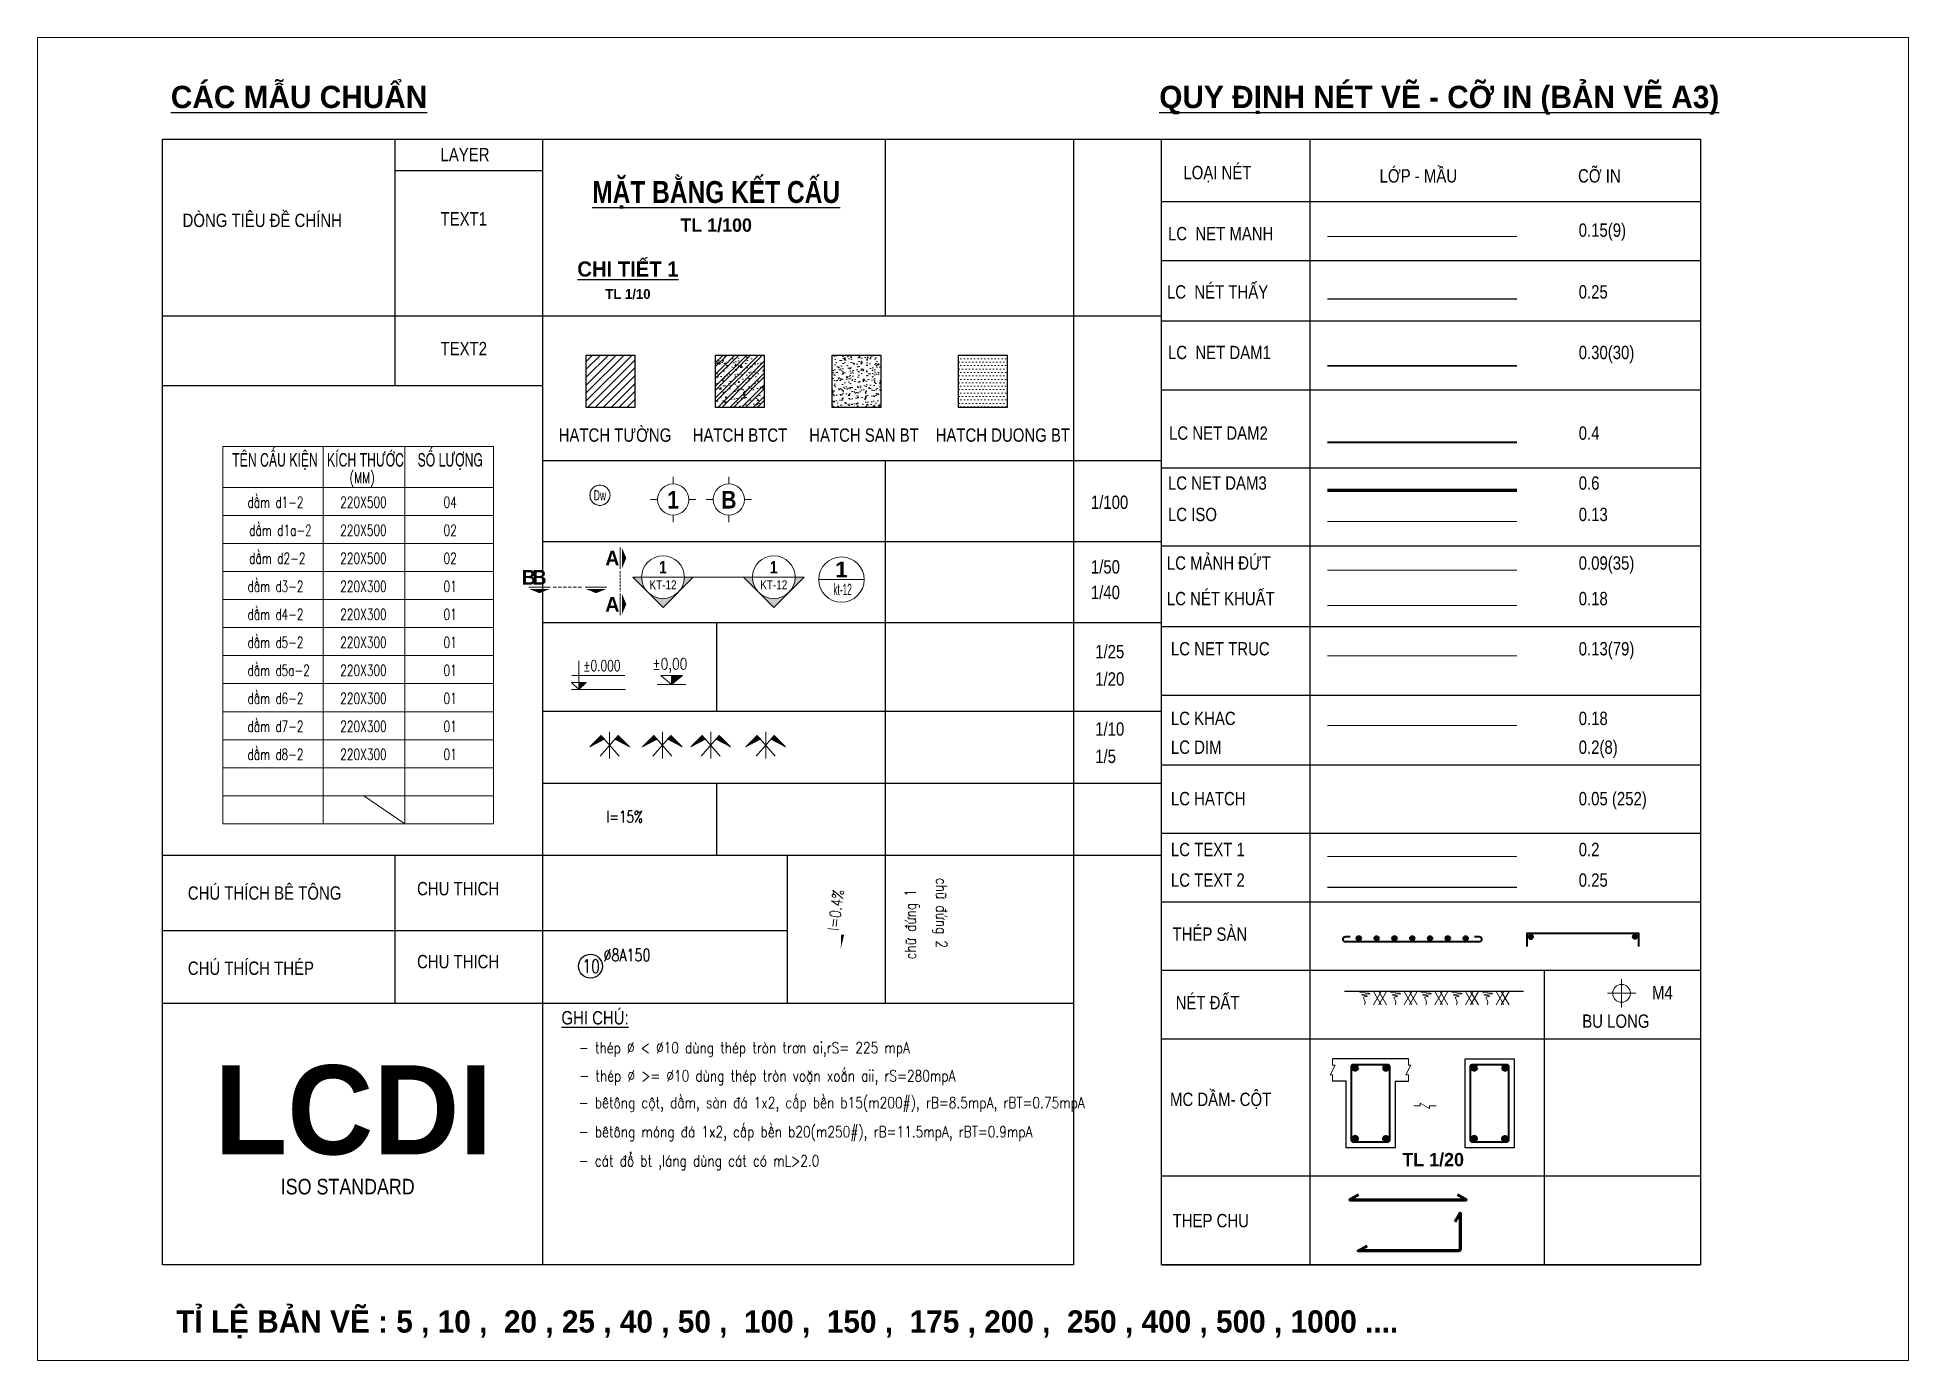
# Model space of a CAD drawing. Header units: metres. Extents: x 596585 to 599449, y 2303977 to 2307363.
# Drawn here: x 597523.1 to 597859.1, y 2304323.7 to 2304561.3 of the extents above; entities that cross this region are included whole.
import ezdxf
from ezdxf.enums import TextEntityAlignment as Align

# ---------------------------------------------------------------- set-up
doc = ezdxf.new("R2010")
doc.units = ezdxf.units.M
doc.header["$MEASUREMENT"] = 0
doc.set_wipeout_variables(frame=1)
for name, pattern in [('CENTERX2', [4, 2.5, -0.5, 0.5, -0.5]), ('DASHDOT', [1, 0.5, -0.25, 0, -0.25]), ('HIDDEN', [0.375, 0.25, -0.125])]:
    doc.linetypes.add(name, pattern=pattern)
for name, color, linetype, lineweight in [('KICHTHUOC', 8, 'Continuous', 18), ('LC Dim', 8, 'Continuous', 18), ('LC Hatch', 252, 'Continuous', 9), ('LC Hatch @ 1 (1)', 252, 'Continuous', 0), ('LC ISO', 160, 'Continuous', 13), ('LC Khac', 4, 'Continuous', 9), ('LC MANH DUT', 35, 'HIDDEN', 5), ('LC Net dam 1', 30, 'Continuous', 30), ('LC Net dam2', 6, 'Continuous', 40), ('LC Net dam3', 1, 'Continuous', 60), ('LC Net khuat', 4, 'HIDDEN', 13), ('LC Net manh', 239, 'Continuous', 5), ('LC Net thay', 7, 'Continuous', 25), ('LC Net truc', 79, 'DASHDOT', 13), ('LC Text1', 3, 'Continuous', 20), ('LC Text2', 7, 'Continuous', 25), ('Text', 7, 'Continuous', 20), ('v-KICHTHUOC', 8, 'Continuous', 18), ('v-TEXT', 7, 'Continuous', 20)]:
    doc.layers.add(name, color=color, linetype=linetype, lineweight=lineweight)
doc.styles.add('arial', font='arial.ttf', dxfattribs={"width": 0.8})
doc.styles.add('Brief text', font='')
doc.styles.add('General text 2', font='arial.ttf')
doc.styles.add('LC 1', font='')
doc.styles.add('LC 2', font='', dxfattribs={"width": 0.7})
doc.styles.add('LC 3', font='vnsimli.shx', dxfattribs={"width": 0.75})
doc.styles.add('LC3', font='', dxfattribs={"width": 0.8})
doc.styles.add('T1', font='Vnsimli.shx', dxfattribs={"width": 0.7})
doc.styles.add('T2', font='', dxfattribs={"width": 0.8})
doc.styles.add('text', font='hoatbif.shx', dxfattribs={"width": 0.7})
doc.styles.add('text1', font='', dxfattribs={"width": 0.7, "height": 300})
doc.styles.get('Brief text').set_extended_font_data('.VnHelvetInsH', bold=True)
doc.styles.get('LC 1').set_extended_font_data('.VnAvantH', bold=True)
doc.styles.get('LC 2').set_extended_font_data('.VnArial NarrowH')
doc.styles.get('LC3').set_extended_font_data('.VnArialH', bold=True)
doc.styles.get('T2').set_extended_font_data('.VnArialH')
doc.styles.get('text1').set_extended_font_data('.VnHelvetInsH', bold=True)

msp = doc.modelspace()

# ---------------------------------------------------------------- texts
at = {"layer": 'LC Text1', "ltscale": 0.2, "style": 'LC 1', "width": 0.9}
for s, p in [('1', (597637.293, 2304475.782, 0)), ('B', (597647.295, 2304475.782, 0))]:
    msp.add_text(s, height=3.157, rotation=360, dxfattribs=at).set_placement(p, align=Align.BOTTOM_CENTER)
at = {"layer": 'LC Text1', "style": 'LC 3', "width": 0.75}
msp.add_text(' I=15%%%', height=2.0973, rotation=360, dxfattribs=at).set_placement((597624.197, 2304420.328, 0))
at = {"layer": 'LC Text1', "color": 3, "style": 'LC 3', "width": 0.8}
for s, height, rotation, p in [('ch÷ ®øng 2', 2, 270, (597684.504, 2304410.421, 0)), ('ch÷ ®øng 1', 2, 90, (597680.889, 2304395.77, 0)), ('- thÐp %%C < %%C10 dïng thÐp trßn tr¬n ai,rS= 225 mpA', 2.00001, 360, (597620.366, 2304378.913, 0)), ('- thÐp %%C >= %%C10 dïng thÐp trßn voÆn xo¾n aii, rS=280mpA', 2.00001, 360, (597620.447, 2304373.863, 0)), ('- bªt«ng cét, dÇm, sµn ®¸ 1x2, cÊp bÒn b15(m200#), rB=8.5mpA, rBT=0.75mpA', 2.00001, 360, (597620.35, 2304369.049, 0)), ('- bªt«ng mãng ®¸ 1x2, cÊp bÒn b20(m250#), rB=11.5mpA, rBT=0.9mpA', 2.00001, 360, (597620.35, 2304363.823, 0)), ('- c¸t ®æ bt ,l¸ng dïng c¸t cã mL>2.0', 2.00001, 360, (597620.35, 2304358.597, 0))]:
    msp.add_text(s, height=height, rotation=rotation, dxfattribs=at).set_placement(p)
at = {"layer": 'LC Text2', "lineweight": -2}
for s, height, style, p in [('%%uc¸c mÉu chuÈn', 4.00001, 'LC 1', (597547.095, 2304548.645, 0)), ('%%Uquy ®Þnh nÐt vÏ - cì in (b¶n vÏ A3)', 4.00001, 'LC 1', (597724.588, 2304548.645, 0)), ('tl 1/20', 2.4, 'LC 1', (597768.241, 2304358.619, 0)), ('iso standard', 2.80001, 'LC 2', (597566.833, 2304353.572, 0)), ('tØ lÖ b¶n vÏ : 5 , 10 ,  20 , 25 , 40 , 50 ,  100 ,  150 ,  175 , 200 ,  250 , 400 , 500 , 1000 ....', 4.00001, 'LC 1', (597548.056, 2304328.75, 0))]:
    msp.add_text(s, height=height, rotation=360, dxfattribs=dict(at, style=style)).set_placement(p)
at = {"layer": 'LC Text2', "style": 'T2', "width": 0.8}
for s, height, p in [('layer', 2.4, (597595.525, 2304539.086, 0)), ('lo¹i nÐt', 2.4, (597728.918, 2304535.869, 0)), ('Líp - mÇu', 2.4, (597764.147, 2304535.27, 0)), ('cì in', 2.4, (597799.785, 2304535.27, 0)), ('dßng tiªu ®Ò chÝnh', 2.40001, (597549.201, 2304527.282, 0)), ('text1', 2.4, (597595.525, 2304527.554, 0)), ('LC  Net manh', 2.40001, (597726.153, 2304524.896, 0)), ('0.15(9)', 2.4, (597799.906, 2304525.528, 0)), ('LC  nÐt thÊy', 2.40001, (597725.968, 2304514.441, 0)), ('0.25 ', 2.4, (597799.906, 2304514.441, 0)), ('text2', 2.4, (597595.525, 2304504.26, 0)), ('LC  Net dam1', 2.40001, (597726.153, 2304503.557, 0)), ('0.30(30)', 2.4, (597799.906, 2304503.557, 0)), ('HATCH T¦êNG', 2.40001, (597616.734, 2304488.721, 0)), ('HATCH BTCT', 2.4, (597640.798, 2304488.721, 0)), ('HATCH SAN BT', 2.40001, (597661.732, 2304488.721, 0)), ('HATCH DUONG BT', 2.40001, (597684.425, 2304488.721, 0)), ('LC Net dam2', 2.40001, (597726.348, 2304489.081, 0)), ('0.4', 2.4, (597799.906, 2304489.081, 0)), ('LC Net dam3', 2.40001, (597726.15, 2304480.113, 0)), ('0.6', 2.4, (597799.906, 2304480.113, 0)), ('1/100', 2.4, (597712.304, 2304476.659, 0)), ('LC iso', 2.4, (597726.15, 2304474.471, 0)), ('0.13', 2.4, (597799.906, 2304474.471, 0)), ('1/50', 2.4, (597712.304, 2304465.056, 0)), ('LC m¶nh ®øt', 2.40001, (597725.952, 2304465.752, 0)), ('0.09(35)', 2.4, (597799.906, 2304465.752, 0)), ('1/40', 2.4, (597712.304, 2304460.472, 0)), ('LC nÐt khuÊt', 2.40001, (597725.952, 2304459.36, 0)), ('0.18', 2.4, (597799.906, 2304459.36, 0)), ('1/25', 2.4, (597713.086, 2304449.839, 0)), ('LC Net truc', 2.40001, (597726.68, 2304450.36, 0)), ('0.13(79)', 2.4, (597799.906, 2304450.36, 0)), ('1/20', 2.4, (597713.086, 2304444.927, 0)), ('LC khac', 2.4, (597726.68, 2304437.855, 0)), ('0.18', 2.4, (597799.906, 2304437.855, 0)), ('1/10', 2.4, (597713.086, 2304435.947, 0)), ('1/5', 2.4, (597713.086, 2304431.034, 0)), ('LC dim', 2.4, (597726.68, 2304432.677, 0)), ('0.2(8)', 2.4, (597799.906, 2304432.677, 0)), ('LC Hatch', 2.4, (597726.68, 2304423.439, 0)), ('0.05 (252)', 2.4, (597799.906, 2304423.439, 0)), ('LC text 1', 2.4, (597726.68, 2304414.307, 0)), ('0.2', 2.4, (597799.906, 2304414.307, 0)), ('chó thÝch bª t«ng', 2.40001, (597550.153, 2304406.489, 0)), ('chu thich', 2.4, (597591.309, 2304407.277, 0)), ('LC text 2', 2.4, (597726.68, 2304408.82, 0)), ('0.25', 2.4, (597799.906, 2304408.82, 0)), ('thÐp sµn', 2.4, (597726.966, 2304399.106, 0)), ('chó thÝch thÐp', 2.40001, (597550.153, 2304392.989, 0)), ('chu thich', 2.4, (597591.309, 2304394.175, 0)), ('nÐt ®Êt', 2.4, (597727.523, 2304386.804, 0)), ('m4', 2.4, (597813.072, 2304388.596, 0)), ('%%Ughi chó:', 2.40001, (597617.236, 2304384.082, 0)), ('bu long', 2.4, (597800.539, 2304383.484, 0)), ('mc dÇm- cét', 2.40001, (597726.512, 2304369.445, 0)), ('thep chu', 2.4, (597726.985, 2304347.666, 0))]:
    msp.add_text(s, height=height, rotation=360, dxfattribs=at).set_placement(p)
at = {"layer": 'LC Text2', "ltscale": 100, "style": 'LC 3', "width": 0.75}
msp.add_text('10', height=2.4445, rotation=360, dxfattribs=at).set_placement((597622.562, 2304394.553, 0), align=Align.MIDDLE_CENTER)
at = {"layer": 'LC Text2', "linetype": 'ByBlock', "style": 'LC 3', "width": 0.75}
msp.add_text('%%C8A150', height=2.2222, rotation=360, dxfattribs=at).set_placement((597624.788, 2304395.44, 0))
at = {"layer": 'LC Text2', "lineweight": -2, "style": 'LC 1'}
msp.add_text('LCDI', height=16, rotation=360, dxfattribs=at).set_placement((597579.889, 2304368.761, 0), align=Align.MIDDLE)

# ---------------------------------------------------------------- blocks, each defined once
blk = doc.blocks.new('DXicon')
at = {"layer": 'LC Hatch', "ltscale": 50}
for points in [[(-1.15, 4.39), (-1.9, 5.26), (-4.45, 2.69)], [(4.45, 2.69), (1.9, 5.26), (1.15, 4.39)]]:
    blk.add_hatch(color=252, dxfattribs=at).paths.add_polyline_path(points)
at = {"layer": 'LC Net manh', "color": 8, "ltscale": 50}
for p, q in [((-1.9, 5.26), (-4.45, 2.69)), ((-4.45, 2.69), (-1.15, 4.39)), ((-2.13, 0.57), (1.9, 5.26)), ((2.13, 0.57), (-1.9, 5.26)), ((0, 0.04), (0, 6.04)), ((4.45, 2.69), (1.15, 4.39)), ((1.9, 5.26), (4.45, 2.69))]:
    blk.add_line(p, q, dxfattribs=at)
blk = doc.blocks.new('thep tron 2')
at = {"layer": 'LC Net dam2'}
for p, q in [((-0.5, 0.5), (0.5, 0.5)), ((0.35, 0.85), (-0.35, 0.15)), ((-0.35, 0.85), (0.35, 0.15)), ((0, 1), (0, 0))]:
    blk.add_line(p, q, dxfattribs=at)
blk.add_circle((0, 0.5), 0.5, dxfattribs=at)
blk = doc.blocks.new('theptron1')
at = {"layer": 'LC Net dam3'}
for p, q in [((-0.5, 0), (0.5, 0)), ((-0.35, 0.35), (0.35, -0.35)), ((0.35, 0.35), (-0.35, -0.35)), ((0, 0.5), (0, -0.5))]:
    blk.add_line(p, q, dxfattribs=at)
blk.add_circle((0, 0), 0.5, dxfattribs=at)
blk = doc.blocks.new('mat dat')
at = {"layer": 'LC Net manh'}
for p, q in [((2, 0), (3.73, -3)), ((3.73, 0), (2, -3)), ((3.15, 0), (4.88, -3)), ((4.88, 0), (3.15, -3))]:
    blk.add_line(p, q, dxfattribs=at)
blk.add_spline([(0, 0), (-1.21, -0.12), (1.21, -0.52), (-0.75, -0.75), (0.58, -1.1), (-0.23, -1.33), (0.06, -2.19), (0, -3)], degree=3, dxfattribs=at)
blk = doc.blocks.new('TTRUC')
at = {"layer": 'LC ISO'}
for p, q in [((0, 6.95), (0, 10.13)), ((-6.95, 0), (-10.13, 0)), ((6.95, 0), (10.13, 0)), ((0, -6.95), (0, -10.13))]:
    blk.add_line(p, q, dxfattribs=at)
at = {"layer": 'LC Net manh'}
blk.add_circle((0, 0), 6.95, dxfattribs=at)
blk = doc.blocks.new('TIEUDE1')
at = {"layer": 'LC Text2', "color": 7, "style": 'LC 1'}
blk.add_attdef('TIªU§Ò', text='', height=5, dxfattribs=at).set_placement((0, 0), align=Align.BOTTOM_CENTER)
blk.add_attdef('TL', text='', height=3, dxfattribs=at).set_placement((0, -2), align=Align.TOP_CENTER)
blk = doc.blocks.new('TIEUDE2')
at = {"layer": 'LC Text2', "color": 7, "style": 'LC 1'}
blk.add_attdef('%%UTIªU§Ò', text='', height=3.5, dxfattribs=at).set_placement((0, 0), align=Align.BOTTOM_CENTER)
blk.add_attdef('TL', text='', height=2.2, dxfattribs=at).set_placement((0, -1.8), align=Align.TOP_CENTER)
blk = doc.blocks.new('trich CT')
at = {"layer": 'LC ISO'}
blk.add_line((-500, 0), (500, 0), dxfattribs=at)
blk.add_circle((0, 0), 500, dxfattribs=at)
at = {"layer": 'LC Text1', "style": 'text1'}
blk.add_attdef('T', text='', height=350, dxfattribs=at).set_placement((0, 223), align=Align.MIDDLE_CENTER)
at = {"layer": 'LC Text1', "linetype": 'ByBlock', "style": 'text', "width": 0.7}
blk.add_attdef('KT', text='', height=250, dxfattribs=at).set_placement((0, -217), align=Align.MIDDLE_CENTER)
blk = doc.blocks.new('*U19')
at = {"layer": 'LC ISO'}
h = blk.add_hatch(color=256, dxfattribs=at)
h.paths.add_polyline_path([(0, -8.49), (4.24, -4.24, -0.198912), (0, -6, -0.198912), (-4.24, -4.24)])
h.paths.add_polyline_path([(8.49, 0), (6, 0, -0.198912), (4.24, -4.24)])
h.paths.add_polyline_path([(-4.24, -4.24, -0.198912), (-6, 0), (-8.49, 0)])
h = blk.add_hatch(color=256, dxfattribs=at)
h.paths.add_polyline_path([(31.08, -8.49), (35.32, -4.24, -0.198912), (31.08, -6, -0.198912), (26.84, -4.24)])
h.paths.add_polyline_path([(39.57, 0), (37.08, 0, -0.198912), (35.32, -4.24)])
h.paths.add_polyline_path([(26.84, -4.24, -0.198912), (25.08, 0), (22.59, 0)])
for p, q in [((-6, 0), (6, 0)), ((25.08, 0), (37.08, 0))]:
    blk.add_line(p, q, dxfattribs=at)
for points in [[(6, 0), (8.49, 0), (0, -8.49), (-8.49, 0), (-6, 0)], [(37.08, 0), (39.57, 0), (31.08, -8.49), (22.59, 0), (25.08, 0)]]:
    blk.add_lwpolyline(points, dxfattribs=at)
for centre in [(0, 0), (31.08, 0)]:
    blk.add_circle(centre, 6, dxfattribs=at)
at = {"layer": 'LC MANH DUT', "linetype": 'HIDDEN', "ltscale": 300}
blk.add_line((6, 0), (25.08, 0), dxfattribs=at)
at = {"layer": 'LC Text1', "style": 'Brief text', "width": 0.8, "flags": 8}
for tag, p in [('VIEW-NUMBER2', (0, 52)), ('VIEW-NUMBER1', (0, 0))]:
    blk.add_attdef(tag, text='', height=3.5, dxfattribs=at).set_placement(p, align=Align.BOTTOM_CENTER)
at = {"layer": 'LC Text1', "style": 'arial', "width": 0.8, "flags": 8}
for tag, p in [('SHEET-NUMBER2', (0, 51.13)), ('SHEET-NUMBER1', (0, -0.87))]:
    blk.add_attdef(tag, text='', height=2.5, dxfattribs=at).set_placement(p, align=Align.TOP_CENTER)
blk = doc.blocks.new('Caodo1')
at = {"layer": 'LC Text1'}
blk.add_hatch(color=4, dxfattribs=at).paths.add_polyline_path([(0, 200), (0, 0), (243, 200)])
at = {"layer": 'LC Text1', "color": 4}
for p, q in [((324, 0), (-324, 0)), ((0, 0), (0, 200))]:
    blk.add_line(p, q, dxfattribs=at)
blk.add_lwpolyline([(-243, 200), (243, 200), (0, 0), (0, 0)], close=True, dxfattribs=at)
at = {"layer": 'LC Text1', "color": 4, "style": 'T1', "width": 0.8}
blk.add_attdef('%%P0,00', text='', height=250, dxfattribs=at).set_placement((-39, 460), align=Align.MIDDLE_CENTER)
blk = doc.blocks.new('bu lon')
at = {"layer": 'LC Khac', "color": 9}
for p, q in [((0.79, 0), (-0.79, 0)), ((0, -0.79), (0, 0.79))]:
    blk.add_line(p, q, dxfattribs=at)
at = {"layer": 'LC Khac', "color": 7}
blk.add_circle((0, 0), 0.5, dxfattribs=at)
blk = doc.blocks.new('MM')
at = {"layer": 'LC Khac', "xscale": 2.289702860291335, "yscale": 2.289702860291335, "zscale": 2.289702860291335}
blk.add_blockref('bu lon', (0, 0), dxfattribs=at)
blk = doc.blocks.new('CT')
at = {"layer": 'LC Text1', "lineweight": 15}
blk.add_hatch(color=4, dxfattribs=at).paths.add_polyline_path([(3.25, 1.6), (1.64, 1.6), (1.64, 0)])
at = {"layer": 'LC Text1', "color": 4, "lineweight": 15, "ltscale": 50}
for p, q in [((12.09, 0), (0, 0)), ((0.05, 3.14), (12, 3.14))]:
    blk.add_line(p, q, dxfattribs=at)
for points in [[(1.64, 6.43), (1.64, 0)], [(1.64, 0), (0.03, 1.6), (1.64, 1.6)], [(1.64, 0), (3.25, 1.6), (1.64, 1.6)]]:
    blk.add_lwpolyline(points, dxfattribs=at)
at = {"layer": 'LC Text1', "color": 4, "style": 'LC 3', "width": 0.75}
blk.add_attdef('CT', (1.91, 3.5), '', height=2.2, dxfattribs=at)
blk = doc.blocks.new('*U20')
at = {"layer": 'Defpoints'}
blk.add_lwpolyline([(0, 2.97), (-1.75, 2.41), (-2.83, 0.92), (-2.83, -0.92), (-1.75, -2.41), (0, -2.98), (1.75, -2.41), (2.83, -0.92), (2.83, 0.92), (1.75, 2.41)], close=True, dxfattribs=at)
at = {"layer": 'LC Text1', "style": 'General text 2', "width": 0.6, "flags": 8}
blk.add_attdef('SYMBOL', text='', height=3, dxfattribs=at).set_placement((0, 0), align=Align.MIDDLE_CENTER)
blk.add_wipeout([(0, 2.97), (-1.75, 2.41), (-2.83, 0.92), (-2.83, -0.92), (-1.75, -2.41), (0, -2.98), (1.75, -2.41), (2.83, -0.92), (2.83, 0.92), (1.75, 2.41)]).dxf.layer = 'LC Net manh'
at = {"layer": 'LC ISO'}
blk.add_circle((0, 0), 2.98, dxfattribs=at)
blk = doc.blocks.new('matcatdoc')
at = {"layer": 'LC Khac', "color": 1, "ltscale": 2}
for p, q in [((0, 485), (0, 0)), ((0, -550), (0, -1036))]:
    blk.add_line(p, q, dxfattribs=at)
for points in [[(134, 243, 0, 471, 0), (37, 243, 275, 275, 0)], [(134, -793, 0, 471, 0), (37, -793, 275, 275, 0)]]:
    blk.add_lwpolyline(points, format="xyseb", dxfattribs=at)
at = {"layer": 'LC MANH DUT', "ltscale": 200}
blk.add_line((0, -49), (0, -506), dxfattribs=at)
at = {"ltscale": 2, "style": 'LC 1'}
for p in [(-179, 243), (-179, -793)]:
    blk.add_attdef('LC', text='', height=330, dxfattribs=at).set_placement(p, align=Align.MIDDLE_CENTER)
blk = doc.blocks.new('*U18')
at = {"layer": 'LC Khac', "color": 1, "ltscale": 2}
for p, q in [((0, 0), (-485, 0)), ((1271, 0), (785, 0))]:
    blk.add_line(p, q, dxfattribs=at)
for points in [[(-243, -134, 0, 471, 0), (-243, -37, 275, 275, 0)], [(1028, -134, 0, 471, 0), (1028, -37, 275, 275, 0)]]:
    blk.add_lwpolyline(points, format="xyseb", dxfattribs=at)
at = {"layer": 'LC MANH DUT', "ltscale": 300}
blk.add_line((66, 0), (732, 0), dxfattribs=at)
at = {"ltscale": 2, "style": 'LC 1'}
for p in [(-243, 222), (1028, 222)]:
    blk.add_attdef('LC', text='', height=330, dxfattribs=at).set_placement(p, align=Align.MIDDLE_CENTER)
blk = doc.blocks.new('DODOC1')
at = {"layer": 'KICHTHUOC'}
blk.add_lwpolyline([(-630, 0, 0, 0, 0), (762, 0, 0, 66.7, 0), (443, 0, 66.7, 66.7, 0)], format="xyseb", dxfattribs=at)
at = {"layer": 'Text', "style": 'T1', "width": 0.8}
blk.add_attdef('DOC', text='', height=250, dxfattribs=at).set_placement((-79, 226), align=Align.MIDDLE_CENTER)

# ---------------------------------------------------------------- hatches: boundary and pattern name
at = {"layer": 'LC Hatch', "ltscale": 3}
h = msp.add_hatch(dxfattribs=at)
h.set_pattern_fill('AR-CONC', color=256, scale=0.281299)
h.set_pattern_definition([(50, (597979.7542, 2303850.129), (2.017644, -0.176521), [0.210974, -2.320715]), (355, (597979.7542, 2303850.129), (-0.390306, 2.115907), [0.168779, -1.856572]), (100.4514, (597979.9224, 2303850.1143), (1.62734, 1.939385), [0.1793004, -1.972304]), (46.1842, (597979.7542, 2303850.6916), (3.002136, -0.465603), [0.316461, -3.481072]), (96.6356, (597980.0044, 2303850.6528), (2.629195, 2.740182), [0.26895, -2.958456]), (351.1842, (597979.7542, 2303850.6916), (2.629193, 2.740184), [0.253169, -2.784858]), (21, (597980.0355, 2303850.551), (1.6790922, -1.132562), [0.210974, -2.320715]), (326, (597980.0355, 2303850.551), (0.684443, 2.039838), [0.168779, -1.856572]), (71.4514, (597980.1754, 2303850.4566), (2.363536, 0.9072743), [0.1793004, -1.972304]), (37.5, (597979.7542, 2303850.129), (0.0342055, 0.93642634), [0, -1.834068, 0, -1.8847018, 0, -1.8636044]), (7.5, (597979.7542, 2303850.129), (0.7400114, 1.1094753), [0, -1.0745613, 0, -1.7918732, 0, -0.7102794]), (327.5, (597979.1269, 2303850.129), (1.501636, -0.0634466), [0, -0.703247, 0, -2.1941305, 0, -2.9114423]), (317.5, (597978.8456, 2303850.129), (1.6404956, 0.281594), [0, -0.914221, 0, -1.4571277, 0, -2.067546])])
h.paths.add_polyline_path([(597674.571, 2304504.302), (597665.851, 2304504.302), (597665.851, 2304494.883), (597674.571, 2304494.883)])
h = msp.add_hatch(dxfattribs=at)
h.set_pattern_fill('DOTS', color=256, scale=9.845457)
h.set_pattern_definition([(360, (597981.258, 2303850.129), (0.30767054, 0.6153411), [0, -0.6153411])])
h.paths.add_polyline_path([(597697.263, 2304504.302), (597688.544, 2304504.302), (597688.544, 2304494.883), (597697.263, 2304494.883)])
at = {"layer": 'LC Hatch @ 1 (1)', "ltscale": 2}
h = msp.add_hatch(dxfattribs=at)
h.set_pattern_fill('ANSI31', color=256, scale=8.000137)
h.set_pattern_definition([(45, (597981.258, 2303850.129), (-0.7071189, 0.7071189), [])])
h.paths.add_polyline_path([(597630.411, 2304494.883), (597630.411, 2304504.302), (597621.691, 2304504.302), (597621.691, 2304494.883)])
h = msp.add_hatch(dxfattribs=at)
h.set_pattern_fill('BTCT', color=256, scale=0.400001)
h.set_pattern_definition([(50, (597625.665, 2304992.823), (2.869048, -0.251009), [0.3, -3.300009]), (355, (597625.665, 2304992.823), (-0.555007, 3.008776), [0.24, -2.640007]), (100.4514, (597625.904, 2304992.802), (2.314043, 2.757765), [0.254961, -2.804576]), (46.1842, (597625.665, 2304993.623), (4.268975, -0.662078), [0.45, -4.950013]), (96.6356, (597626.0207, 2304993.568), (3.73866, 3.89648), [0.382442, -4.206863]), (351.1842, (597625.665, 2304993.623), (3.738657, 3.896484), [0.36, -3.96001]), (21, (597626.065, 2304993.423), (2.387634, -1.61048), [0.3, -3.300009]), (326, (597626.065, 2304993.423), (0.973264, 2.900608), [0.24, -2.640007]), (71.4514, (597626.264, 2304993.2888), (3.360899, 1.290125), [0.254961, -2.804576]), (37.5, (597625.6649, 2304992.823), (0.0486395, 1.3315788), [0, -2.6080067, 0, -2.680007, 0, -2.650007]), (7.5, (597625.6649, 2304992.823), (1.052281, 1.577651), [0, -1.528004, 0, -2.5480066, 0, -1.0100026]), (327.5, (597624.7729, 2304992.823), (2.1352952, -0.0902197), [0, -1.0000026, 0, -3.120008, 0, -4.1400107]), (317.5, (597624.3729, 2304992.823), (2.332751, 0.400421), [0, -1.300003, 0, -2.072005, 0, -2.9400076]), (45, (597625.6649, 2304992.823), (-1.060663, 1.060663), []), (45, (597626.372, 2304992.823), (-1.060663, 1.060663), [])])
h.paths.add_polyline_path([(597653.636, 2304504.302), (597644.917, 2304504.302), (597644.917, 2304494.883), (597653.636, 2304494.883)])

# ---------------------------------------------------------------- linework, layer by layer
at = {"layer": 'LC ISO', "ltscale": 0.5}
msp.add_line((597754.78, 2304474.409, 0), (597788.797, 2304474.409, 0), dxfattribs=at)
at = {"layer": 'LC Khac', "ltscale": 0.5}
msp.add_line((597754.78, 2304437.793, 0), (597788.797, 2304437.793, 0), dxfattribs=at)
at = {"layer": 'LC MANH DUT', "ltscale": 300}
msp.add_line((597754.78, 2304465.69, 0), (597788.797, 2304465.69, 0), dxfattribs=at)
at = {"layer": 'LC Net dam 1'}
msp.add_line((597754.78, 2304502.365, 0), (597788.797, 2304502.365, 0), dxfattribs=at)
at = {"layer": 'LC Net dam2', "ltscale": 5}
msp.add_line((597788.797, 2304488.603, 0), (597754.78, 2304488.603, 0), dxfattribs=at)
at = {"layer": 'LC Net dam2'}
msp.add_lwpolyline([(597781.21, 2304399.872), (597782.01, 2304399.872, -0.4142136), (597782.465, 2304399.417), (597782.465, 2304399.366, -0.4142136), (597782.01, 2304398.912), (597770.032, 2304398.912), (597758.054, 2304398.912, -0.4142136), (597757.6, 2304399.366), (597757.6, 2304399.417, -0.4142136), (597758.054, 2304399.872), (597758.854, 2304399.872)], format="xyb", dxfattribs=at)
msp.add_lwpolyline([(597790.669, 2304398.08), (597790.669, 2304400.48), (597810.669, 2304400.48), (597810.669, 2304398.08)], dxfattribs=at)
for points in [[(597759.122, 2304363.326), (597759.122, 2304376.526, -0.4142136), (597759.522, 2304376.926), (597765.522, 2304376.926, -0.4142136), (597765.922, 2304376.526), (597765.922, 2304363.326, -0.4142136), (597765.522, 2304362.926), (597759.522, 2304362.926, -0.4142136)], [(597780.5, 2304363.326), (597780.5, 2304376.526, -0.4142136), (597780.9, 2304376.926), (597786.9, 2304376.926, -0.4142136), (597787.3, 2304376.526), (597787.3, 2304363.326, -0.4142136), (597786.9, 2304362.926), (597780.9, 2304362.926, -0.4142136)]]:
    msp.add_lwpolyline(points, format="xyb", close=True, dxfattribs=at)
at = {"layer": 'LC Net dam3', "ltscale": 0.5}
msp.add_line((597754.78, 2304480.051, 0), (597788.797, 2304480.051, 0), dxfattribs=at)
at = {"layer": 'LC Net dam3', "ltscale": 5}
msp.add_lwpolyline([(597760.355, 2304353.481), (597758.797, 2304352.581), (597779.717, 2304352.581), (597778.158, 2304353.481)], dxfattribs=at)
at = {"layer": 'LC Net dam3'}
msp.add_lwpolyline([(597777.731, 2304348.64), (597778.631, 2304350.199), (597778.631, 2304343.812, -0.4142136), (597778.231, 2304343.412), (597760.331, 2304343.412), (597761.89, 2304344.312)], format="xyb", dxfattribs=at)
at = {"layer": 'LC Net khuat', "ltscale": 300}
msp.add_line((597754.78, 2304459.298, 0), (597788.797, 2304459.298, 0), dxfattribs=at)
at = {"layer": 'LC Net manh'}
msp.add_line((597754.78, 2304525.571, 0), (597788.797, 2304525.571, 0), dxfattribs=at)
for points in [[(597755.722, 2304373.926), (597755.722, 2304375.072), (597755.262, 2304375.072), (597756.183, 2304376.781), (597755.722, 2304376.781), (597755.722, 2304377.926)], [(597769.322, 2304373.926), (597769.322, 2304375.072), (597768.862, 2304375.072), (597769.783, 2304376.781), (597769.322, 2304376.781), (597769.322, 2304377.926)], [(597770.286, 2304369.48), (597771.431, 2304369.48), (597771.431, 2304369.94), (597773.14, 2304369.02), (597773.14, 2304369.48), (597774.286, 2304369.48)]]:
    msp.add_lwpolyline(points, dxfattribs=at)
at = {"layer": 'LC Net thay'}
for p, q in [((597587.325, 2304543.055, 0), (597587.325, 2304498.825, 0)), ((597613.833, 2304543.055, 0), (597613.833, 2304340.919, 0)), ((597675.355, 2304543.055, 0), (597675.355, 2304511.354, 0)), ((597709.207, 2304543.055, 0), (597724.976, 2304543.055, 0)), ((597751.612, 2304543.055, 0), (597751.612, 2304340.919, 0)), ((597613.833, 2304537.373, 0), (597587.325, 2304537.373, 0)), ((597724.976, 2304531.845, 0), (597821.752, 2304531.845, 0)), ((597724.976, 2304521.259, 0), (597821.752, 2304521.259, 0)), ((597754.78, 2304514.379, 0), (597788.797, 2304514.379, 0)), ((597545.577, 2304511.354, 0), (597675.355, 2304511.354, 0)), ((597545.577, 2304511.354, 0), (597724.976, 2304511.354, 0)), ((597724.976, 2304510.414, 0), (597821.752, 2304510.414, 0)), ((597545.577, 2304498.825, 0), (597613.833, 2304498.825, 0)), ((597724.976, 2304498.053, 0), (597821.752, 2304498.053, 0)), ((597613.833, 2304485.375, 0), (597724.976, 2304485.375, 0)), ((597675.355, 2304485.375, 0), (597675.355, 2304387.885, 0)), ((597724.976, 2304484.058, 0), (597821.752, 2304484.058, 0)), ((597613.833, 2304470.836, 0), (597724.976, 2304470.836, 0)), ((597724.976, 2304470.063, 0), (597821.752, 2304470.063, 0)), ((597613.833, 2304456.296, 0), (597724.976, 2304456.296, 0)), ((597645.093, 2304456.296, 0), (597645.093, 2304440.364, 0)), ((597724.976, 2304455.524, 0), (597821.752, 2304455.524, 0)), ((597724.976, 2304443.223, 0), (597821.752, 2304443.223, 0)), ((597613.833, 2304440.364, 0), (597724.976, 2304440.364, 0)), ((597724.976, 2304430.717, 0), (597821.752, 2304430.717, 0)), ((597613.833, 2304427.404, 0), (597675.355, 2304427.404, 0)), ((597613.833, 2304427.404, 0), (597724.976, 2304427.404, 0)), ((597645.093, 2304427.404, 0), (597645.093, 2304414.516, 0)), ((597724.976, 2304418.416, 0), (597821.752, 2304418.416, 0)), ((597545.577, 2304414.516, 0), (597724.976, 2304414.516, 0)), ((597587.325, 2304414.516, 0), (597587.325, 2304387.885, 0)), ((597657.841, 2304387.885, 0), (597657.841, 2304414.516, 0)), ((597754.78, 2304408.758, 0), (597788.797, 2304408.758, 0)), ((597724.976, 2304406.114, 0), (597821.752, 2304406.114, 0)), ((597545.577, 2304400.987, 0), (597657.841, 2304400.987, 0)), ((597724.976, 2304393.813, 0), (597821.752, 2304393.813, 0)), ((597793.717, 2304393.813, 0), (597793.717, 2304340.919, 0)), ((597789.991, 2304390.028, 0), (597757.831, 2304390.028, 0)), ((597545.577, 2304387.885, 0), (597709.207, 2304387.885, 0)), ((597545.577, 2304387.885, 0), (597709.207, 2304387.885, 0)), ((597724.976, 2304381.511, 0), (597821.752, 2304381.511, 0)), ((597769.322, 2304377.926, 0), (597755.722, 2304377.926, 0)), ((597758.122, 2304373.926, 0), (597755.722, 2304373.926, 0)), ((597766.922, 2304373.926, 0), (597769.322, 2304373.926, 0)), ((597724.976, 2304356.908, 0), (597821.752, 2304356.908, 0)), ((597724.976, 2304340.919, 0), (597821.752, 2304340.919, 0))]:
    msp.add_line(p, q, dxfattribs=at)
for points in [[(597545.577, 2304543.055), (597709.207, 2304543.055), (597709.207, 2304340.919), (597545.577, 2304340.919)], [(597724.976, 2304543.055), (597821.752, 2304543.055), (597821.752, 2304340.919), (597724.976, 2304340.919)], [(597779.5, 2304377.926), (597788.3, 2304377.926), (597788.3, 2304361.926), (597779.5, 2304361.926)]]:
    msp.add_lwpolyline(points, close=True, dxfattribs=at)
msp.add_lwpolyline([(597766.922, 2304373.926), (597766.922, 2304361.926), (597758.122, 2304361.926), (597758.122, 2304373.926)], dxfattribs=at)
at = {"layer": 'LC Net truc', "linetype": 'CENTERX2', "ltscale": 200}
msp.add_line((597754.78, 2304450.298, 0), (597788.797, 2304450.298, 0), dxfattribs=at)
at = {"layer": 'LC Text1'}
msp.add_line((597754.78, 2304414.245, 0), (597788.797, 2304414.245, 0), dxfattribs=at)
at = {"layer": 'LC Text2', "ltscale": 2}
for points in [[(597621.691, 2304504.302), (597630.411, 2304504.302), (597630.411, 2304494.883), (597621.691, 2304494.883)], [(597644.917, 2304504.302), (597653.636, 2304504.302), (597653.636, 2304494.883), (597644.917, 2304494.883)], [(597665.851, 2304504.302), (597674.571, 2304504.302), (597674.571, 2304494.883), (597665.851, 2304494.883)], [(597688.544, 2304504.302), (597697.263, 2304504.302), (597697.263, 2304494.883), (597688.544, 2304494.883)]]:
    msp.add_lwpolyline(points, close=True, dxfattribs=at)
at = {"layer": 'LC Text2', "ltscale": 100}
msp.add_circle((597622.441, 2304394.553, 0), 2.14, dxfattribs=at)

# ---------------------------------------------------------------- block references
at = {"layer": 'LC Dim'}
for p, xscale, yscale, zscale, rotation in [((597759.762, 2304376.286, 0), 0.8000020620485555, 0.8000020620485555, 0.8000020620485555, 359.9999999976748), ((597765.282, 2304376.286, 0), -0.8000020620485555, 0.800002062048554, 0.800002062048554, 359.9999999976748), ((597781.14, 2304376.286, 0), 0.8000020620485555, 0.8000020620485555, 0.8000020620485555, 359.9999999976748), ((597786.66, 2304376.286, 0), -0.8000020620485555, 0.800002062048554, 0.800002062048554, 359.9999999976748), ((597759.762, 2304363.566, 0), -0.8000020620485544, 0.800002062048554, 0.800002062048554, 180.0000000006359), ((597765.282, 2304363.566, 0), 0.8000020620485544, 0.8000020620485544, 0.8000020620485544, 180.0000000006358), ((597781.14, 2304363.566, 0), -0.8000020620485544, 0.800002062048554, 0.800002062048554, 180.0000000006359), ((597786.66, 2304363.566, 0), 0.8000020620485544, 0.8000020620485544, 0.8000020620485544, 180.0000000006358)]:
    msp.add_blockref('theptron1', p, dxfattribs=dict(at, xscale=xscale, yscale=yscale, zscale=zscale, rotation=rotation))
at = {"layer": 'LC Hatch', "xscale": 0.8000020620485555, "yscale": 0.8000020620485555, "zscale": 0.8000020620485555, "rotation": 359.9999999976748}
for p in [(597625.881, 2304431.793, 0), (597635.358, 2304431.793, 0), (597644.042, 2304431.793, 0), (597653.912, 2304431.793, 0)]:
    msp.add_blockref('DXicon', p, dxfattribs=at)
at = {"layer": 'LC ISO', "xscale": 0.403138717519849, "yscale": 0.403138717519849, "zscale": 0.403138717519849, "rotation": 359.9999999976748}
for p in [(597637.293, 2304478.35, 0), (597647.295, 2304478.35, 0)]:
    msp.add_blockref('TTRUC', p, dxfattribs=at)
at = {"layer": 'LC ISO'}
ref = msp.add_blockref('*U19', (597635.474, 2304464.404, 0), dxfattribs=dict(at, xscale=0.6400016496390442, yscale=0.6400016496390442, zscale=0.6400016496390442, rotation=359.9999999976748))
ref.add_attrib('VIEW-NUMBER1', '1', dxfattribs={"layer": 'LC Text1', "height": 2.24, "rotation": 360, "style": 'Brief text', "width": 0.8}).set_placement((597635.474, 2304464.404, 0), align=Align.BOTTOM_CENTER)
ref.add_attrib('SHEET-NUMBER1', 'KT-12', dxfattribs={"layer": 'LC Text1', "height": 1.6, "rotation": 360, "style": 'arial', "width": 0.8}).set_placement((597635.474, 2304463.844, 0), align=Align.TOP_CENTER)
ref.add_attrib('VIEW-NUMBER2', '1', dxfattribs={"layer": 'LC Text1', "height": 2.24, "rotation": 360, "style": 'Brief text', "width": 0.8}).set_placement((597655.365, 2304464.404, 0), align=Align.BOTTOM_CENTER)
ref.add_attrib('SHEET-NUMBER2', 'KT-12', dxfattribs={"layer": 'LC Text1', "height": 1.6, "rotation": 360, "style": 'arial', "width": 0.8}).set_placement((597655.365, 2304463.844, 0), align=Align.TOP_CENTER)
ref = msp.add_blockref('trich CT', (597667.519, 2304463.978, 0), dxfattribs=dict(at, xscale=0.008146306711836747, yscale=0.008146306711836747, zscale=0.008146306711836747))
ref.add_attrib('T', '1', dxfattribs={"layer": 'LC Text2', "height": 2.851, "rotation": 360, "style": 'text1'}).set_placement((597667.519, 2304465.791, 0), align=Align.MIDDLE_CENTER)
ref.add_attrib('KT', ' kt-12', dxfattribs={"layer": 'LC Text2', "linetype": 'ByBlock', "height": 2.0366, "rotation": 360, "style": 'text', "width": 0.55}).set_placement((597667.519, 2304462.207, 0), align=Align.MIDDLE_CENTER)
at = {"layer": 'LC Khac', "xscale": 0.8000020620485555, "yscale": 0.8000020620485555, "zscale": 0.8000020620485555, "rotation": 359.9999999976748}
for p in [(597761.476, 2304390.028, 0), (597766.978, 2304390.028, 0), (597772.481, 2304390.028, 0), (597777.983, 2304390.028, 0), (597783.485, 2304390.028, 0)]:
    msp.add_blockref('mat dat', p, dxfattribs=at)
at = {"layer": 'LC MANH DUT', "xscale": 1.397564855985381, "yscale": 1.397564855985381, "zscale": 1.397564855985381, "rotation": 359.9999999976748}
msp.add_blockref('MM', (597807.607, 2304389.68, 0), dxfattribs=at)
at = {"layer": 'LC Net dam2'}
for p, xscale, yscale, zscale, rotation in [((597760.414, 2304399.152, 0), 0.8000020620485555, 0.8000020620485555, 0.8000020620485555, 359.9999999976748), ((597763.614, 2304399.152, 0), 0.8000020620485555, 0.8000020620485555, 0.8000020620485555, 359.9999999976748), ((597766.814, 2304399.152, 0), 0.8000020620485555, 0.8000020620485555, 0.8000020620485555, 359.9999999976748), ((597770.014, 2304399.152, 0), 0.8000020620485555, 0.8000020620485555, 0.8000020620485555, 359.9999999976748), ((597773.214, 2304399.152, 0), 0.8000020620485555, 0.8000020620485555, 0.8000020620485555, 359.9999999976748), ((597776.414, 2304399.152, 0), 0.8000020620485555, 0.8000020620485555, 0.8000020620485555, 359.9999999976748), ((597779.614, 2304399.152, 0), 0.8000020620485555, 0.8000020620485555, 0.8000020620485555, 359.9999999976748), ((597791.309, 2304400.24, 0), -0.8000020620485544, 0.800002062048554, 0.800002062048554, 180.0000000006359), ((597810.029, 2304400.24, 0), 0.8000020620485544, 0.8000020620485544, 0.8000020620485544, 180.0000000006358)]:
    msp.add_blockref('thep tron 2', p, dxfattribs=dict(at, xscale=xscale, yscale=yscale, zscale=zscale, rotation=rotation))
at = {"layer": 'LC Net manh'}
ref = msp.add_blockref('matcatdoc', (597627.803, 2304465.884, 0), dxfattribs=dict(at, xscale=0.008000020620488059, yscale=0.008000020620488059, zscale=0.008000020620488059))
ref.add_attrib('LC', 'A', dxfattribs={"layer": '0', "ltscale": 2, "height": 2.64, "rotation": 360, "style": 'LC 1'}).set_placement((597626.375, 2304459.541, 0), align=Align.MIDDLE_CENTER)
ref.add_attrib('LC', 'A', dxfattribs={"layer": '0', "ltscale": 2, "height": 2.64, "rotation": 360, "style": 'LC 1'}).set_placement((597626.375, 2304467.825, 0), align=Align.MIDDLE_CENTER)
ref = msp.add_blockref('*U18', (597615.233, 2304462.606, 0), dxfattribs=dict(at, xscale=0.008000020620488059, yscale=0.008000020620488059, zscale=0.008000020620488059))
ref.add_attrib('LC', 'B', dxfattribs={"layer": '0', "ltscale": 2, "height": 2.64, "rotation": 360, "style": 'LC 1'}).set_placement((597611.398, 2304464.384, 0), align=Align.MIDDLE_CENTER)
ref.add_attrib('LC', 'B', dxfattribs={"layer": '0', "ltscale": 2, "height": 2.64, "rotation": 360, "style": 'LC 1'}).set_placement((597613.291, 2304464.384, 0), align=Align.MIDDLE_CENTER)
at = {"layer": 'LC Text1'}
ref = msp.add_blockref('CT', (597619.048, 2304444.216, 0), dxfattribs=dict(at, xscale=0.8000020620485555, yscale=0.8000020620485555, zscale=0.8000020620485555, rotation=359.9999999976748))
ref.add_attrib('CT', '%%P0.000', (597621.159, 2304447.529, 0), dxfattribs={"color": 3, "height": 1.9841, "rotation": 360, "style": 'LC 3', "width": 0.7})
ref = msp.add_blockref('Caodo1', (597637.006, 2304445.158, 0), dxfattribs=dict(at, xscale=0.008000020620488059, yscale=0.008000020620488059, zscale=0.008000020620488059))
ref.add_attrib('%%P0,00', '%%p0,00', dxfattribs={"layer": 'LC Text2', "height": 2, "rotation": 360, "style": 'T1', "width": 0.8}).set_placement((597636.694, 2304448.834, 0), align=Align.MIDDLE_CENTER)
at = {"layer": 'LC Text2'}
ref = msp.add_blockref('TIEUDE1', (597645.018, 2304530.425, 0), dxfattribs=dict(at, xscale=0.8000020620485555, yscale=0.8000020620485555, zscale=0.8000020620485555, rotation=359.9999999976748))
ref.add_attrib('TIªU§Ò', '%%UmÆt b»ng kÕt cÊu', dxfattribs={"color": 7, "height": 3.93954, "rotation": 360, "style": 'LC3', "width": 0.8}).set_placement((597645.018, 2304530.425, 0), align=Align.BOTTOM_CENTER)
ref.add_attrib('TL', 'TL 1/100', dxfattribs={"color": 7, "height": 2.4, "rotation": 360, "style": 'LC 1'}).set_placement((597645.018, 2304528.825, 0), align=Align.TOP_CENTER)
ref = msp.add_blockref('TIEUDE2', (597629.175, 2304517.575, 0), dxfattribs=dict(at, xscale=0.8000020620485555, yscale=0.8000020620485555, zscale=0.8000020620485555, rotation=359.9999999976748))
ref.add_attrib('%%UTIªU§Ò', '%%Uchi tiÕt 1', dxfattribs={"color": 7, "height": 2.71693, "rotation": 360, "style": 'LC 1'}).set_placement((597629.175, 2304517.575, 0), align=Align.BOTTOM_CENTER)
ref.add_attrib('TL', 'TL 1/10', dxfattribs={"color": 7, "height": 1.76, "rotation": 360, "style": 'LC 1'}).set_placement((597629.175, 2304516.135, 0), align=Align.TOP_CENTER)
at = {"layer": 'v-KICHTHUOC'}
ref = msp.add_blockref('DODOC1', (597668.208, 2304403.733), dxfattribs=dict(at, xscale=-0.008000137222334476, yscale=0.008000137222334473, zscale=0.008000137222334473, rotation=82.32757088639241))
ref.add_attrib('DOC', 'I=0.4%', dxfattribs={"layer": 'v-TEXT', "height": 2, "rotation": 82.32757, "style": 'T1', "width": 0.8}).set_placement((597666.501, 2304404.599), align=Align.MIDDLE_CENTER)

msp.set_redraw_order([(e.dxf.handle, doc.entitydb.next_handle()) for e in msp.query("TEXT MTEXT ATTDEF DIMENSION ARC_DIMENSION")])  # texts and dimensions are drawn at this point

# ---------------------------------------------------------------- next in the draw order: wipeouts: each hides what was drawn before it
at = {"ltscale": 500}
msp.add_wipeout([(597556.444, 2304487.862), (597605.039, 2304487.862), (597605.039, 2304420.137), (597556.444, 2304420.137)], dxfattribs=at).translate(0, 0, 0).dxf.layer = 'LC Net truc'

# ---------------------------------------------------------------- next in the draw order: linework, layer by layer
at = {"layer": 'LC Dim', "ltscale": 3}
msp.add_lwpolyline([(597523.139, 2304561.331), (597859.138, 2304561.331), (597859.138, 2304323.731), (597523.139, 2304323.731)], close=True, dxfattribs=at)
at = {"layer": 'LC MANH DUT', "ltscale": 500}
for points in [[(597556.444, 2304487.862), (597574.438, 2304487.862), (597574.438, 2304480.495), (597556.444, 2304480.495)], [(597574.438, 2304487.862), (597589.092, 2304487.862), (597589.092, 2304480.495), (597574.438, 2304480.495)], [(597589.092, 2304487.862), (597605.039, 2304487.862), (597605.039, 2304480.495), (597589.092, 2304480.495)], [(597556.444, 2304480.495), (597574.438, 2304480.495), (597574.438, 2304475.465), (597556.444, 2304475.465)], [(597574.438, 2304480.495), (597589.092, 2304480.495), (597589.092, 2304475.465), (597574.438, 2304475.465)], [(597589.092, 2304480.495), (597605.039, 2304480.495), (597605.039, 2304475.465), (597589.092, 2304475.465)], [(597556.444, 2304475.465), (597574.438, 2304475.465), (597574.438, 2304470.435), (597556.444, 2304470.435)], [(597574.438, 2304475.465), (597589.092, 2304475.465), (597589.092, 2304470.435), (597574.438, 2304470.435)], [(597589.092, 2304475.465), (597605.039, 2304475.465), (597605.039, 2304470.435), (597589.092, 2304470.435)], [(597556.444, 2304470.435), (597574.438, 2304470.435), (597574.438, 2304465.406), (597556.444, 2304465.406)], [(597574.438, 2304470.435), (597589.092, 2304470.435), (597589.092, 2304465.406), (597574.438, 2304465.406)], [(597589.092, 2304470.435), (597605.039, 2304470.435), (597605.039, 2304465.406), (597589.092, 2304465.406)], [(597556.444, 2304465.406), (597574.438, 2304465.406), (597574.438, 2304460.376), (597556.444, 2304460.376)], [(597574.438, 2304465.406), (597589.092, 2304465.406), (597589.092, 2304460.376), (597574.438, 2304460.376)], [(597589.092, 2304465.406), (597605.039, 2304465.406), (597605.039, 2304460.376), (597589.092, 2304460.376)], [(597556.444, 2304460.376), (597574.438, 2304460.376), (597574.438, 2304455.346), (597556.444, 2304455.346)], [(597574.438, 2304460.376), (597589.092, 2304460.376), (597589.092, 2304455.346), (597574.438, 2304455.346)], [(597589.092, 2304460.376), (597605.039, 2304460.376), (597605.039, 2304455.346), (597589.092, 2304455.346)], [(597556.444, 2304455.346), (597574.438, 2304455.346), (597574.438, 2304450.316), (597556.444, 2304450.316)], [(597574.438, 2304455.346), (597589.092, 2304455.346), (597589.092, 2304450.316), (597574.438, 2304450.316)], [(597589.092, 2304455.346), (597605.039, 2304455.346), (597605.039, 2304450.316), (597589.092, 2304450.316)], [(597556.444, 2304450.316), (597574.438, 2304450.316), (597574.438, 2304445.286), (597556.444, 2304445.286)], [(597574.438, 2304450.316), (597589.092, 2304450.316), (597589.092, 2304445.286), (597574.438, 2304445.286)], [(597589.092, 2304450.316), (597605.039, 2304450.316), (597605.039, 2304445.286), (597589.092, 2304445.286)], [(597556.444, 2304445.286), (597574.438, 2304445.286), (597574.438, 2304440.256), (597556.444, 2304440.256)], [(597574.438, 2304445.286), (597589.092, 2304445.286), (597589.092, 2304440.256), (597574.438, 2304440.256)], [(597589.092, 2304445.286), (597605.039, 2304445.286), (597605.039, 2304440.256), (597589.092, 2304440.256)], [(597556.444, 2304440.256), (597574.438, 2304440.256), (597574.438, 2304435.227), (597556.444, 2304435.227)], [(597574.438, 2304440.256), (597589.092, 2304440.256), (597589.092, 2304435.227), (597574.438, 2304435.227)], [(597589.092, 2304440.256), (597605.039, 2304440.256), (597605.039, 2304435.227), (597589.092, 2304435.227)], [(597556.444, 2304435.227), (597574.438, 2304435.227), (597574.438, 2304430.197), (597556.444, 2304430.197)], [(597574.438, 2304435.227), (597589.092, 2304435.227), (597589.092, 2304430.197), (597574.438, 2304430.197)], [(597589.092, 2304435.227), (597605.039, 2304435.227), (597605.039, 2304430.197), (597589.092, 2304430.197)], [(597556.444, 2304430.197), (597574.438, 2304430.197), (597574.438, 2304425.167), (597556.444, 2304425.167)], [(597574.438, 2304430.197), (597589.092, 2304430.197), (597589.092, 2304425.167), (597574.438, 2304425.167)], [(597589.092, 2304430.197), (597605.039, 2304430.197), (597605.039, 2304425.167), (597589.092, 2304425.167)], [(597556.444, 2304425.167), (597574.438, 2304425.167), (597574.438, 2304420.137), (597556.444, 2304420.137)], [(597574.438, 2304425.167), (597589.092, 2304425.167), (597589.092, 2304420.137), (597574.438, 2304420.137)], [(597581.765, 2304425.167), (597605.039, 2304425.167), (597605.039, 2304420.137), (597589.092, 2304420.137)]]:
    msp.add_lwpolyline(points, close=True, dxfattribs=at)

# ---------------------------------------------------------------- next in the draw order: texts
at = {"layer": 'LC Text1', "color": 3, "style": 'LC 3', "width": 0.7}
for s, p in [('(MM)', (597579.191, 2304481.291, 0)), ('dÇm d1-2', (597560.866, 2304476.858, 0)), ('220X500', (597577.515, 2304476.858, 0)), ('04', (597596.059, 2304476.858, 0)), ('dÇm d1a-2', (597561.192, 2304471.829, 0)), ('220X500', (597577.515, 2304471.829, 0)), ('02', (597596.059, 2304471.829, 0)), ('dÇm d2-2', (597561.192, 2304466.799, 0)), ('220X500', (597577.515, 2304466.799, 0)), ('02', (597596.059, 2304466.799, 0)), ('dÇm d3-2', (597560.866, 2304461.769, 0)), ('220X300', (597577.515, 2304461.769, 0)), ('01', (597596.059, 2304461.769, 0)), ('dÇm d4-2', (597560.866, 2304456.739, 0)), ('220X300', (597577.515, 2304456.739, 0)), ('01', (597596.059, 2304456.739, 0)), ('dÇm d5-2', (597560.866, 2304451.709, 0)), ('220X300', (597577.515, 2304451.709, 0)), ('01', (597596.059, 2304451.709, 0)), ('dÇm d5a-2', (597560.866, 2304446.68, 0)), ('220X300', (597577.515, 2304446.68, 0)), ('01', (597596.059, 2304446.68, 0)), ('dÇm d6-2', (597560.866, 2304441.65, 0)), ('220X300', (597577.515, 2304441.65, 0)), ('01', (597596.059, 2304441.65, 0)), ('dÇm d7-2', (597560.866, 2304436.62, 0)), ('220X300', (597577.515, 2304436.62, 0)), ('01', (597596.059, 2304436.62, 0)), ('dÇm d8-2', (597560.866, 2304431.59, 0)), ('220X300', (597577.515, 2304431.59, 0)), ('01', (597596.059, 2304431.59, 0))]:
    msp.add_text(s, height=1.9841, rotation=360, dxfattribs=at).set_placement(p)
at = {"layer": 'LC Text2', "lineweight": -2, "style": 'LC 2', "width": 0.8}
for s, height, p in [('tªn cÊu kiÖn', 2.40001, (597558.115, 2304484.278, 0)), ('kÝch th\xadíc', 2.4, (597575.142, 2304484.278, 0)), ('sè l\xadîng', 2.4, (597591.405, 2304484.278, 0))]:
    msp.add_text(s, height=height, rotation=360, dxfattribs=at).set_placement(p)

# ---------------------------------------------------------------- next in the draw order: block references
at = {"layer": 'LC Net manh'}
ref = msp.add_blockref('*U20', (597624.147, 2304479.119, 0), dxfattribs=dict(at, xscale=0.6098839249499864, yscale=0.6098839249499864, zscale=0.6098839249499864, rotation=359.9999999976748))
ref.add_attrib('SYMBOL', 'Dw', dxfattribs={"layer": 'LC Text1', "height": 1.8297, "rotation": 360, "style": 'General text 2', "width": 0.6}).set_placement((597624.147, 2304479.119, 0), align=Align.MIDDLE_CENTER)

doc.saveas('drawing.dxf')
